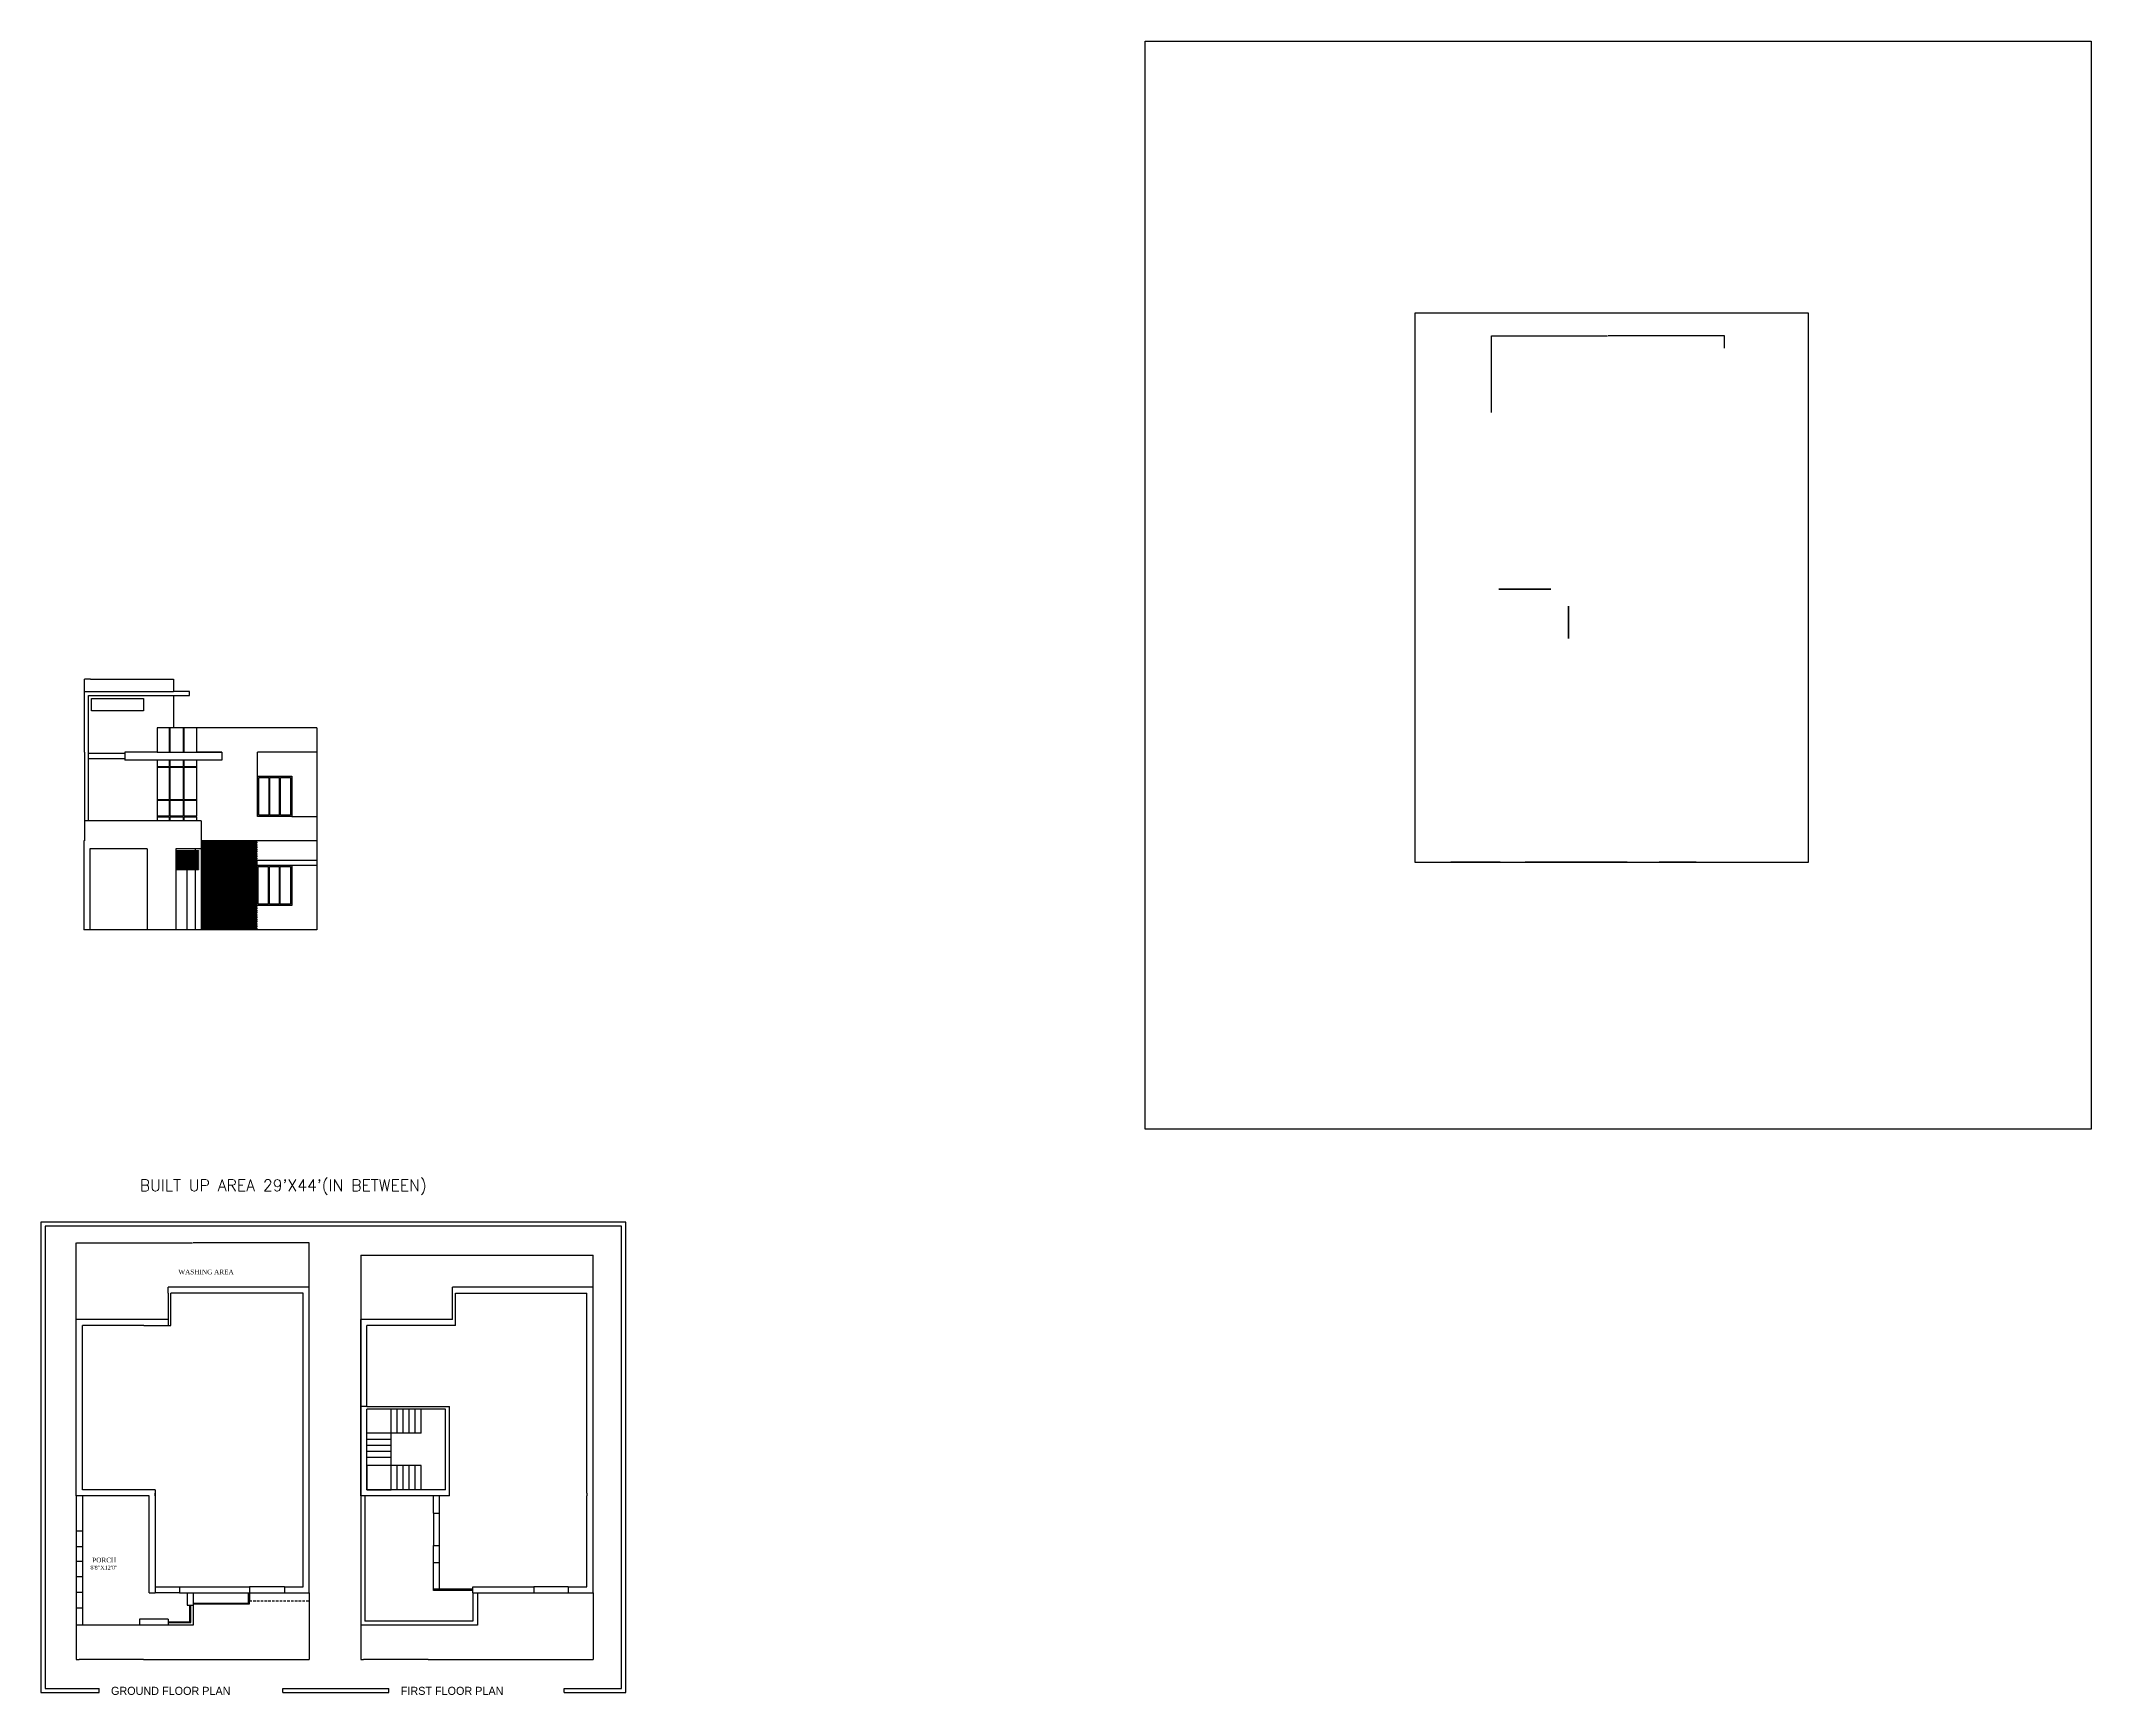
# Model space of a CAD drawing. Header units: inches. Extents: x 294 to 3338, y 216 to 2672.
import ezdxf

# ---------------------------------------------------------------- set-up
doc = ezdxf.new("R2010")
doc.units = ezdxf.units.IN
doc.header["$PDMODE"] = 35
doc.linetypes.add('HIDDEN2', pattern=[0.1875, 0.125, -0.0625])
doc.styles.get("Standard").update_dxf_attribs({"font": 'arial.ttf'})
doc.dimstyles.get("Standard").update_dxf_attribs({"dimtxt": 0.18, "dimasz": 0.18, "dimexe": 0.18, "dimexo": 0.0625, "dimgap": 0.09, "dimtad": 0, "dimtih": 1, "dimtoh": 1, "dimdec": 4, "dimzin": 0, "dimdsep": 46, "dimtxsty": 'Standard', "dimcen": 0.09, "dimadec": 0, "dimazin": 0, "dimtfac": 1, "dimtdec": 4, "dimtofl": 0, "dimtmove": 0, "dimatfit": 3, "dimfxl": 1, "dimtolj": 1, "dimtzin": 0, "dimarcsym": 0})

# ---------------------------------------------------------------- blocks, each defined once
blk = doc.blocks.new('*D2')
at = {"color": 0, "lineweight": -2, "transparency": 16777216}
for p, q in [((2448.1, 2120.1), (2448.1, 2234)), ((2448.3, 2233.8), (2620.5, 2233.8)), ((2794, 2233.8), (2621.7, 2233.8)), ((2794.1, 2215.7), (2794.1, 2234))]:
    blk.add_line(p, q, dxfattribs=at)
at = {"color": 0, "transparency": 16777216}
for points in [[(2448.3, 2233.8), (2448.3, 2233.7), (2448.1, 2233.8)], [(2794, 2233.8), (2794, 2233.7), (2794.1, 2233.8)]]:
    blk.add_solid(points, dxfattribs=at)
at = {"layer": 'Defpoints', "color": 0, "transparency": 16777216}
for p in [(2448.1, 2233.8), (2794.1, 2215.6), (2448.1, 2120)]:
    blk.add_point(p, dxfattribs=at)
at = {"color": 0, "transparency": 16777216, "insert": (2621.1, 2233.8), "char_height": 0.18, "attachment_point": 5}
blk.add_mtext('\\A1;346.0000', dxfattribs=at)
blk = doc.blocks.new('*D4')
at = {"color": 0, "lineweight": -2, "transparency": 16777216}
for p, q in [((346.7, 773.3), (346.7, 887.2)), ((346.9, 887), (519.1, 887)), ((692.5, 887), (520.3, 887)), ((692.7, 868.9), (692.7, 887.2))]:
    blk.add_line(p, q, dxfattribs=at)
at = {"color": 0, "transparency": 16777216}
for points in [[(346.9, 887.1), (346.9, 887), (346.7, 887)], [(692.5, 887.1), (692.5, 887), (692.7, 887)]]:
    blk.add_solid(points, dxfattribs=at)
at = {"layer": 'Defpoints', "color": 0, "transparency": 16777216}
for p in [(346.7, 887), (692.7, 868.9), (346.7, 773.3)]:
    blk.add_point(p, dxfattribs=at)
at = {"color": 0, "transparency": 16777216, "insert": (519.7, 887), "char_height": 0.18, "attachment_point": 5}
blk.add_mtext('\\A1;346.0000', dxfattribs=at)

msp = doc.modelspace()

# ---------------------------------------------------------------- linework, layer by layer
for p, q in [((358.91006, 1616.02566), (358.91006, 1724.02566)), ((367.91006, 1724.02566), (358.91006, 1724.02566)), ((358.91006, 1706.02566), (490.91006, 1706.02566)), ((367.91006, 1724.02566), (490.91006, 1724.02566)), ((490.91006, 1724.02566), (490.91006, 1706.02566)), ((514.91006, 1706.02566), (490.91006, 1706.02566)), ((514.91006, 1700.02566), (514.91006, 1706.02566)), ((364.91006, 1514.02566), (364.91006, 1700.02566)), ((364.91006, 1700.02566), (490.91006, 1700.02566)), ((490.91006, 1700.02566), (514.91006, 1700.02566)), ((490.91006, 1700.02566), (490.91006, 1652.02566)), ((466.91006, 1652.02566), (466.91006, 1616.02566)), ((703.91006, 1652.02566), (466.91006, 1652.02566)), ((484.66163, 1652.02566), (484.66163, 1616.02566)), ((485.56859, 1652.02566), (485.56859, 1616.02566)), ((505.28306, 1652.02566), (505.28306, 1616.02566)), ((506.27808, 1652.02566), (506.27808, 1616.02566)), ((525.2829, 1652.02566), (525.2829, 1616.02566)), ((703.91006, 1652.02566), (703.91006, 1484.02566)), ((358.91006, 1616.02566), (358.91006, 1514.02566)), ((418.91006, 1614.02566), (364.91006, 1614.02566)), ((466.91006, 1616.02566), (418.91006, 1616.02566)), ((418.91006, 1616.02566), (418.91006, 1604.02566)), ((466.91006, 1616.02566), (562.91006, 1616.02566)), ((562.91006, 1616.02566), (525.2829, 1616.02566)), ((562.91006, 1616.02566), (562.91006, 1604.02566)), ((703.91006, 1616.02566), (615.91006, 1616.02566)), ((615.91006, 1580.02566), (615.91006, 1616.02566)), ((418.91006, 1606.02566), (364.91006, 1606.02566)), ((466.91006, 1604.02566), (418.91006, 1604.02566)), ((562.91006, 1604.02566), (466.91006, 1604.02566)), ((466.91006, 1604.02566), (466.91006, 1521.02566)), ((466.91006, 1594.5846), (484.66163, 1594.5846)), ((466.91006, 1593.42949), (484.66163, 1593.42949)), ((484.66163, 1604.02566), (484.66163, 1594.5846)), ((484.66163, 1593.42949), (484.66163, 1545.68285)), ((485.56859, 1604.02566), (485.56859, 1594.5846)), ((485.56859, 1594.5846), (505.28306, 1594.5846)), ((485.56859, 1593.42949), (505.28306, 1593.42949)), ((485.56859, 1593.42949), (485.56859, 1545.68285)), ((505.28306, 1604.02566), (505.28306, 1594.5846)), ((505.28306, 1593.42949), (505.28306, 1545.68285)), ((506.27808, 1604.02566), (506.27808, 1594.5846)), ((506.27808, 1594.5846), (525.2829, 1594.5846)), ((506.27808, 1593.42949), (506.27808, 1545.68285)), ((506.27808, 1593.42949), (525.2829, 1593.42949)), ((525.2829, 1604.02566), (525.2829, 1521.02566)), ((617.91006, 1578.02566), (632.97673, 1578.02566)), ((617.91006, 1522.02566), (617.91006, 1578.02566)), ((632.97673, 1522.02566), (632.97673, 1578.02566)), ((634.17673, 1522.02566), (634.17673, 1578.02566)), ((634.17673, 1578.02566), (648.64339, 1578.02566)), ((648.64339, 1522.02566), (648.64339, 1578.02566)), ((649.84339, 1522.02566), (649.84339, 1578.02566)), ((649.84339, 1578.02566), (664.91006, 1578.02566)), ((664.91006, 1578.02566), (664.91006, 1522.02566)), ((466.91006, 1545.68285), (484.66163, 1545.68285)), ((466.91006, 1544.52774), (484.66163, 1544.52774)), ((484.66163, 1544.52774), (484.66163, 1521.02566)), ((485.56859, 1545.68285), (505.28306, 1545.68285)), ((485.56859, 1544.52774), (505.28306, 1544.52774)), ((485.56859, 1544.52774), (485.56859, 1521.02566)), ((505.28306, 1544.52774), (505.28306, 1521.02566)), ((506.27808, 1545.68285), (525.2829, 1545.68285)), ((506.27808, 1544.52774), (525.2829, 1544.52774)), ((506.27808, 1544.52774), (506.27808, 1521.02566)), ((358.91006, 1518.02566), (358.91006, 1484.02566)), ((532.2829, 1514.02566), (358.91006, 1514.02566)), ((466.91006, 1521.02566), (466.91006, 1519.75764)), ((466.91006, 1521.02566), (484.66163, 1521.02566)), ((466.91006, 1519.75764), (466.91006, 1514.02566)), ((466.91006, 1519.75764), (484.66163, 1519.75764)), ((484.66163, 1519.75764), (484.66163, 1514.02566)), ((485.56859, 1521.02566), (505.28306, 1521.02566)), ((485.56859, 1519.75764), (485.56859, 1514.02566)), ((485.56859, 1519.75764), (505.28306, 1519.75764)), ((505.28306, 1519.75764), (505.28306, 1514.02566)), ((506.27808, 1521.02566), (525.2829, 1521.02566)), ((506.27808, 1519.75764), (506.27808, 1514.02566)), ((506.27808, 1519.75764), (525.2829, 1519.75764)), ((525.2829, 1519.75764), (525.2829, 1521.02566)), ((525.2829, 1519.75764), (525.2829, 1514.02566)), ((525.2829, 1518.02566), (525.2829, 1514.02566)), ((532.2829, 1514.02566), (532.2829, 1472.02566)), ((632.97673, 1522.02566), (617.91006, 1522.02566)), ((648.64339, 1522.02566), (634.17673, 1522.02566)), ((664.91006, 1522.02566), (649.84339, 1522.02566)), ((666.91006, 1520.02566), (703.91006, 1520.02566)), ((357.91006, 1484.02566), (357.91006, 1352.02566)), ((358.91006, 1484.02566), (357.91006, 1484.02566)), ((366.91006, 1472.02566), (366.91006, 1352.02566)), ((451.75299, 1472.02566), (366.91006, 1472.02566)), ((451.75299, 1472.02566), (451.75299, 1352.02566)), ((494.45967, 1472.02566), (494.45967, 1352.02566)), ((532.2829, 1472.02566), (494.45967, 1472.02566)), ((494.45967, 1469.84078), (527.95164, 1469.84078)), ((494.45967, 1468.42778), (527.95164, 1468.42778)), ((494.45967, 1466.86455), (527.95164, 1466.86455)), ((494.45967, 1465.45155), (527.95164, 1465.45155)), ((494.45967, 1463.88832), (527.95164, 1463.88832)), ((494.45967, 1462.47532), (527.95164, 1462.47532)), ((523.2829, 1472.02566), (523.2829, 1469.84078)), ((523.2829, 1468.42778), (523.2829, 1352.02566)), ((526.62941, 1469.84078), (526.62941, 1468.42778)), ((526.62941, 1466.86455), (526.62941, 1465.45155)), ((526.62941, 1463.88832), (526.62941, 1462.47532)), ((527.95164, 1469.84078), (527.95164, 1468.42778)), ((527.95164, 1466.86455), (527.95164, 1465.45155)), ((527.95164, 1463.88832), (527.95164, 1462.47532)), ((703.91006, 1484.02566), (532.2829, 1484.02566)), ((703.91006, 1484.02566), (532.2829, 1484.02566)), ((532.2829, 1482.51309), (614.91006, 1482.51309)), ((532.2829, 1481.1001), (614.91006, 1481.1001)), ((532.2829, 1479.84801), (614.91006, 1479.84801)), ((532.2829, 1478.43501), (614.91006, 1478.43501)), ((532.2829, 1477.18292), (614.91006, 1477.18292)), ((532.2829, 1475.76992), (614.91006, 1475.76992)), ((532.2829, 1474.51783), (614.91006, 1474.51783)), ((532.2829, 1473.10484), (614.91006, 1473.10484)), ((532.2829, 1472.02566), (532.2829, 1352.02566)), ((532.2829, 1471.85274), (614.91006, 1471.85274)), ((532.2829, 1470.43975), (614.91006, 1470.43975)), ((532.2829, 1469.18765), (614.91006, 1469.18765)), ((532.2829, 1467.77466), (614.91006, 1467.77466)), ((532.2829, 1466.52257), (614.91006, 1466.52257)), ((532.2829, 1465.10957), (614.91006, 1465.10957)), ((532.2829, 1463.85748), (614.91006, 1463.85748)), ((532.2829, 1462.44448), (614.91006, 1462.44448)), ((613.58783, 1482.51309), (613.58783, 1481.1001)), ((613.58783, 1479.84801), (613.58783, 1478.43501)), ((613.58783, 1477.18292), (613.58783, 1475.76992)), ((613.58783, 1474.51783), (613.58783, 1473.10484)), ((613.58783, 1471.85274), (613.58783, 1470.43975)), ((613.58783, 1469.18765), (613.58783, 1467.77466)), ((613.58783, 1466.52257), (613.58783, 1465.10957)), ((613.58783, 1463.85748), (613.58783, 1462.44448)), ((614.91006, 1482.51309), (614.91006, 1481.1001)), ((614.91006, 1479.84801), (614.91006, 1478.43501)), ((614.91006, 1477.18292), (614.91006, 1475.76992)), ((614.91006, 1474.51783), (614.91006, 1473.10484)), ((614.91006, 1471.85274), (614.91006, 1470.43975)), ((614.91006, 1469.18765), (614.91006, 1467.77466)), ((614.91006, 1466.52257), (614.91006, 1465.10957)), ((614.91006, 1463.85748), (614.91006, 1462.44448)), ((703.91006, 1484.02566), (703.91006, 1352.02566)), ((494.45967, 1460.91209), (527.95164, 1460.91209)), ((494.45967, 1459.49909), (527.95164, 1459.49909)), ((494.45967, 1457.93586), (527.95164, 1457.93586)), ((494.45967, 1456.52286), (527.95164, 1456.52286)), ((494.45967, 1454.95963), (527.95164, 1454.95963)), ((494.45967, 1453.54663), (527.95164, 1453.54663)), ((494.45967, 1451.9834), (527.95164, 1451.9834)), ((494.45967, 1450.5704), (527.95164, 1450.5704)), ((494.45967, 1449.00717), (527.95164, 1449.00717)), ((510.91006, 1448.02566), (494.45967, 1448.02566)), ((494.45967, 1447.59417), (527.95164, 1447.59417)), ((494.45967, 1446.03094), (527.95164, 1446.03094)), ((494.45967, 1444.61794), (527.95164, 1444.61794)), ((494.45967, 1443.05471), (527.95164, 1443.05471)), ((494.45967, 1441.64171), (527.95164, 1441.64171)), ((510.91006, 1448.02566), (510.91006, 1352.02566)), ((510.91006, 1448.02566), (510.91006, 1352.02566)), ((526.62941, 1460.91209), (526.62941, 1459.49909)), ((526.62941, 1457.93586), (526.62941, 1456.52286)), ((526.62941, 1454.95963), (526.62941, 1453.54663)), ((526.62941, 1451.9834), (526.62941, 1450.5704)), ((526.62941, 1449.00717), (526.62941, 1447.59417)), ((526.62941, 1446.03094), (526.62941, 1444.61794)), ((526.62941, 1443.05471), (526.62941, 1441.64171)), ((527.95164, 1460.91209), (527.95164, 1459.49909)), ((527.95164, 1457.93586), (527.95164, 1456.52286)), ((527.95164, 1454.95963), (527.95164, 1453.54663)), ((527.95164, 1451.9834), (527.95164, 1450.5704)), ((527.95164, 1449.00717), (527.95164, 1447.59417)), ((527.95164, 1446.03094), (527.95164, 1444.61794)), ((527.95164, 1443.05471), (527.95164, 1441.64171)), ((532.2829, 1461.19239), (614.91006, 1461.19239)), ((532.2829, 1459.7794), (614.91006, 1459.7794)), ((532.2829, 1458.5273), (614.91006, 1458.5273)), ((532.2829, 1457.11431), (614.91006, 1457.11431)), ((532.2829, 1455.86222), (614.91006, 1455.86222)), ((532.2829, 1454.44922), (614.91006, 1454.44922)), ((532.2829, 1453.19713), (614.91006, 1453.19713)), ((532.2829, 1451.78413), (614.91006, 1451.78413)), ((532.2829, 1450.53204), (614.91006, 1450.53204)), ((532.2829, 1449.11904), (614.91006, 1449.11904)), ((532.2829, 1447.86695), (614.91006, 1447.86695)), ((532.2829, 1446.45396), (614.91006, 1446.45396)), ((532.2829, 1445.20186), (614.91006, 1445.20186)), ((532.2829, 1443.78887), (614.91006, 1443.78887)), ((532.2829, 1442.53678), (614.91006, 1442.53678)), ((532.2829, 1441.12378), (614.91006, 1441.12378)), ((532.2829, 1439.87169), (614.91006, 1439.87169)), ((532.2829, 1438.45869), (614.91006, 1438.45869)), ((532.2829, 1437.2066), (614.91006, 1437.2066)), ((532.2829, 1435.79361), (614.91006, 1435.79361)), ((532.2829, 1434.54151), (614.91006, 1434.54151)), ((532.2829, 1433.12852), (614.91006, 1433.12852)), ((532.2829, 1431.87643), (614.91006, 1431.87643)), ((613.58783, 1461.19239), (613.58783, 1459.7794)), ((613.58783, 1458.5273), (613.58783, 1457.11431)), ((613.58783, 1455.86222), (613.58783, 1454.44922)), ((613.58783, 1453.19713), (613.58783, 1451.78413)), ((613.58783, 1450.53204), (613.58783, 1449.11904)), ((613.58783, 1447.86695), (613.58783, 1446.45396)), ((613.58783, 1445.20186), (613.58783, 1443.78887)), ((613.58783, 1442.53678), (613.58783, 1441.12378)), ((613.58783, 1439.87169), (613.58783, 1438.45869)), ((613.58783, 1437.2066), (613.58783, 1435.79361)), ((613.58783, 1434.54151), (613.58783, 1433.12852)), ((613.58783, 1431.87643), (613.58783, 1430.46343)), ((614.91006, 1461.19239), (614.91006, 1459.7794)), ((614.91006, 1458.5273), (614.91006, 1457.11431)), ((614.91006, 1455.86222), (614.91006, 1454.44922)), ((703.91006, 1455.07306), (614.91006, 1455.07306)), ((614.91006, 1455.07306), (614.91006, 1448.02566)), ((614.91006, 1453.19713), (614.91006, 1451.78413)), ((614.91006, 1450.53204), (614.91006, 1449.11904)), ((614.91006, 1448.02566), (703.91006, 1448.02566)), ((614.91006, 1447.86695), (614.91006, 1446.45396)), ((614.91006, 1445.20186), (614.91006, 1443.78887)), ((614.91006, 1442.53678), (614.91006, 1441.12378)), ((614.91006, 1439.87169), (614.91006, 1438.45869)), ((614.91006, 1437.2066), (614.91006, 1435.79361)), ((614.91006, 1434.54151), (614.91006, 1433.12852)), ((614.91006, 1431.87643), (614.91006, 1430.46343)), ((616.91006, 1446.02566), (632.31006, 1446.02566)), ((616.91006, 1390.02566), (616.91006, 1446.02566)), ((632.31006, 1390.02566), (632.31006, 1446.02566)), ((633.51006, 1390.02566), (633.51006, 1446.02566)), ((633.51006, 1446.02566), (648.31006, 1446.02566)), ((648.31006, 1390.02566), (648.31006, 1446.02566)), ((649.51006, 1390.02566), (649.51006, 1446.02566)), ((649.51006, 1446.02566), (664.91006, 1446.02566)), ((664.91006, 1446.02566), (664.91006, 1390.02566)), ((532.2829, 1430.46343), (614.91006, 1430.46343)), ((532.2829, 1429.21134), (614.91006, 1429.21134)), ((532.2829, 1427.79834), (614.91006, 1427.79834)), ((532.2829, 1426.54625), (614.91006, 1426.54625)), ((532.2829, 1425.13325), (614.91006, 1425.13325)), ((532.2829, 1423.88116), (614.91006, 1423.88116)), ((532.2829, 1422.46817), (614.91006, 1422.46817)), ((532.2829, 1421.21607), (614.91006, 1421.21607)), ((532.2829, 1419.80308), (614.91006, 1419.80308)), ((532.2829, 1418.55099), (614.91006, 1418.55099)), ((614.91006, 1417.13799), (532.2829, 1417.13799)), ((532.2829, 1415.8859), (614.91006, 1415.8859)), ((532.2829, 1414.4729), (614.91006, 1414.4729)), ((532.2829, 1413.22081), (614.91006, 1413.22081)), ((532.2829, 1411.80781), (614.91006, 1411.80781)), ((532.2829, 1410.55572), (614.91006, 1410.55572)), ((532.2829, 1409.14273), (614.91006, 1409.14273)), ((532.2829, 1407.89063), (614.91006, 1407.89063)), ((532.2829, 1406.47764), (614.91006, 1406.47764)), ((532.2829, 1405.22555), (614.91006, 1405.22555)), ((532.2829, 1403.81255), (614.91006, 1403.81255)), ((532.2829, 1402.56046), (614.91006, 1402.56046)), ((532.2829, 1401.14746), (614.91006, 1401.14746)), ((613.58783, 1429.21134), (613.58783, 1427.79834)), ((613.58783, 1426.54625), (613.58783, 1425.13325)), ((613.58783, 1423.88116), (613.58783, 1422.46817)), ((613.58783, 1421.21607), (613.58783, 1419.80308)), ((613.58783, 1418.55099), (613.58783, 1417.13799)), ((613.58783, 1415.8859), (613.58783, 1414.4729)), ((613.58783, 1413.22081), (613.58783, 1411.80781)), ((613.58783, 1410.55572), (613.58783, 1409.14273)), ((613.58783, 1407.89063), (613.58783, 1406.47764)), ((613.58783, 1405.22555), (613.58783, 1403.81255)), ((613.58783, 1402.56046), (613.58783, 1401.14746)), ((614.91006, 1429.21134), (614.91006, 1427.79834)), ((614.91006, 1426.54625), (614.91006, 1425.13325)), ((614.91006, 1423.88116), (614.91006, 1422.46817)), ((614.91006, 1421.21607), (614.91006, 1419.80308)), ((614.91006, 1418.55099), (614.91006, 1417.13799)), ((614.91006, 1415.8859), (614.91006, 1414.4729)), ((614.91006, 1413.22081), (614.91006, 1411.80781)), ((614.91006, 1410.55572), (614.91006, 1409.14273)), ((614.91006, 1407.89063), (614.91006, 1406.47764)), ((614.91006, 1405.22555), (614.91006, 1403.81255)), ((614.91006, 1402.56046), (614.91006, 1401.14746)), ((532.2829, 1399.89537), (614.91006, 1399.89537)), ((532.2829, 1398.48238), (614.91006, 1398.48238)), ((532.2829, 1397.23028), (614.91006, 1397.23028)), ((532.2829, 1395.81729), (614.91006, 1395.81729)), ((532.2829, 1394.5652), (614.91006, 1394.5652)), ((532.2829, 1393.1522), (614.91006, 1393.1522)), ((532.2829, 1391.90011), (614.91006, 1391.90011)), ((532.2829, 1390.48711), (614.91006, 1390.48711)), ((532.2829, 1389.23502), (614.91006, 1389.23502)), ((532.2829, 1387.82202), (614.91006, 1387.82202)), ((532.2829, 1386.56993), (614.91006, 1386.56993)), ((614.91006, 1385.15694), (532.2829, 1385.15694)), ((532.2829, 1383.90484), (614.91006, 1383.90484)), ((532.2829, 1382.49185), (614.91006, 1382.49185)), ((532.2829, 1381.23976), (614.91006, 1381.23976)), ((532.2829, 1379.82676), (614.91006, 1379.82676)), ((532.2829, 1378.57467), (614.91006, 1378.57467)), ((532.2829, 1377.16167), (614.91006, 1377.16167)), ((532.2829, 1375.90958), (614.91006, 1375.90958)), ((532.2829, 1374.49659), (614.91006, 1374.49659)), ((532.2829, 1373.24449), (614.91006, 1373.24449)), ((532.2829, 1371.8315), (614.91006, 1371.8315)), ((532.2829, 1370.5794), (614.91006, 1370.5794)), ((613.58783, 1399.89537), (613.58783, 1398.48238)), ((613.58783, 1397.23028), (613.58783, 1395.81729)), ((613.58783, 1394.5652), (613.58783, 1393.1522)), ((613.58783, 1391.90011), (613.58783, 1390.48711)), ((613.58783, 1389.23502), (613.58783, 1387.82202)), ((613.58783, 1386.56993), (613.58783, 1385.15694)), ((613.58783, 1383.90484), (613.58783, 1382.49185)), ((613.58783, 1381.23976), (613.58783, 1379.82676)), ((613.58783, 1378.57467), (613.58783, 1377.16167)), ((613.58783, 1375.90958), (613.58783, 1374.49659)), ((613.58783, 1373.24449), (613.58783, 1371.8315)), ((613.58783, 1370.5794), (613.58783, 1369.16641)), ((614.91006, 1399.89537), (614.91006, 1398.48238)), ((614.91006, 1397.23028), (614.91006, 1395.81729)), ((614.91006, 1394.5652), (614.91006, 1393.1522)), ((614.91006, 1391.90011), (614.91006, 1390.48711)), ((614.91006, 1389.23502), (614.91006, 1387.82202)), ((614.91006, 1386.56993), (614.91006, 1385.15694)), ((614.91006, 1383.90484), (614.91006, 1382.49185)), ((614.91006, 1381.23976), (614.91006, 1379.82676)), ((614.91006, 1378.57467), (614.91006, 1377.16167)), ((614.91006, 1375.90958), (614.91006, 1374.49659)), ((614.91006, 1373.24449), (614.91006, 1371.8315)), ((614.91006, 1370.5794), (614.91006, 1369.16641)), ((632.31006, 1390.02566), (616.91006, 1390.02566)), ((648.31006, 1390.02566), (633.51006, 1390.02566)), ((664.91006, 1390.02566), (649.51006, 1390.02566)), ((703.91006, 1352.02566), (357.91006, 1352.02566)), ((532.2829, 1369.16641), (614.91006, 1369.16641)), ((532.2829, 1367.91432), (614.91006, 1367.91432)), ((532.2829, 1366.50132), (614.91006, 1366.50132)), ((532.2829, 1365.24923), (614.91006, 1365.24923)), ((532.2829, 1363.83623), (614.91006, 1363.83623)), ((532.2829, 1362.58414), (614.91006, 1362.58414)), ((532.2829, 1361.17115), (614.91006, 1361.17115)), ((532.2829, 1359.91905), (614.91006, 1359.91905)), ((532.2829, 1358.50606), (614.91006, 1358.50606)), ((532.2829, 1357.25397), (614.91006, 1357.25397)), ((532.2829, 1355.84097), (614.91006, 1355.84097)), ((532.2829, 1354.58888), (614.91006, 1354.58888)), ((614.91006, 1353.17588), (532.2829, 1353.17588)), ((613.58783, 1367.91432), (613.58783, 1366.50132)), ((613.58783, 1365.24923), (613.58783, 1363.83623)), ((613.58783, 1362.58414), (613.58783, 1361.17115)), ((613.58783, 1359.91905), (613.58783, 1358.50606)), ((613.58783, 1357.25397), (613.58783, 1355.84097)), ((613.58783, 1354.58888), (613.58783, 1353.17588)), ((614.91006, 1367.91432), (614.91006, 1366.50132)), ((614.91006, 1365.24923), (614.91006, 1363.83623)), ((614.91006, 1362.58414), (614.91006, 1361.17115)), ((614.91006, 1359.91905), (614.91006, 1358.50606)), ((614.91006, 1357.25397), (614.91006, 1355.84097)), ((614.91006, 1354.58888), (614.91006, 1353.17588)), ((692.67708, 367.28052), (692.67708, 868.86941)), ((769.0209, 868.86941), (1114.0209, 868.86941)), ((1114.0209, 367.28052), (1114.0209, 868.86941)), ((510.17708, 821.28052), (483.17708, 821.28052)), ((483.17708, 812.28052), (483.17708, 821.28052)), ((692.67708, 821.28052), (483.17708, 821.28052)), ((483.17708, 812.28052), (483.17708, 764.28052)), ((683.67708, 812.28052), (487.17708, 812.28052)), ((487.17708, 764.28052), (487.17708, 812.28052)), ((683.67708, 376.28052), (683.67708, 812.28052)), ((905.5209, 812.28052), (905.5209, 821.28052)), ((1114.0209, 821.28052), (905.5209, 821.28052)), ((905.5209, 773.28052), (905.5209, 812.28052)), ((909.5209, 764.28052), (909.5209, 812.28052)), ((909.5209, 812.28052), (956.5209, 812.28052)), ((956.5209, 812.28052), (1105.0209, 812.28052)), ((1105.0209, 644.28052), (1105.0209, 812.28052)), ((483.17708, 773.28052), (346.67708, 773.28052)), ((346.67708, 511.28052), (346.67708, 773.28052)), ((447.17708, 764.28052), (355.67708, 764.28052)), ((355.67708, 520.28052), (355.67708, 764.28052)), ((447.17708, 764.28052), (487.17708, 764.28052)), ((905.5209, 773.28052), (769.0209, 773.28052)), ((769.0209, 511.28052), (769.0209, 773.28052)), ((909.5209, 764.28052), (778.0209, 764.28052)), ((778.0209, 644.28052), (778.0209, 764.28052)), ((778.0209, 644.28052), (769.0209, 644.28052)), ((778.0209, 644.28052), (901.0209, 644.28052)), ((778.0209, 520.28052), (778.0209, 640.28052)), ((895.0209, 640.28052), (778.0209, 640.28052)), ((895.0209, 520.28052), (895.0209, 640.28052)), ((901.0209, 511.28052), (901.0209, 644.28052)), ((1105.0209, 640.28052), (1105.0209, 644.28052)), ((1105.0209, 515.28052), (1105.0209, 640.28052)), ((778.0209, 556.28052), (778.0209, 520.28052)), ((463.67708, 520.28052), (355.67708, 520.28052)), ((463.67708, 520.28052), (463.67708, 367.28052)), ((895.0209, 520.28052), (778.0209, 520.28052)), ((778.0209, 520.28052), (814.0209, 520.28052)), ((454.67708, 511.28052), (346.67708, 511.28052)), ((454.67708, 367.28052), (454.67708, 511.28052)), ((463.67708, 511.28052), (463.67708, 515.28052)), ((901.0209, 511.28052), (769.0209, 511.28052)), ((877.0209, 485.78052), (877.0209, 511.28052)), ((886.0209, 485.78052), (886.0209, 511.28052)), ((1105.0209, 515.28052), (1105.0209, 511.28052)), ((1105.0209, 376.28052), (1105.0209, 511.28052)), ((346.67708, 459.52374), (355.67708, 459.52374)), ((877.0209, 485.78052), (886.0209, 485.78052)), ((346.67708, 436.23801), (355.67708, 436.23801)), ((877.0209, 412.28052), (877.0209, 437.78052)), ((877.0209, 437.78052), (886.0209, 437.78052)), ((886.0209, 372.78052), (886.0209, 437.78052)), ((346.67708, 414.60061), (355.67708, 414.60061)), ((877.0209, 412.28052), (886.0209, 412.28052)), ((346.67708, 391.66966), (355.67708, 391.66966)), ((346.67708, 368.49614), (355.67708, 368.49614)), ((454.67708, 367.28052), (463.67708, 367.28052)), ((463.67708, 376.28052), (603.67708, 376.28052)), ((499.67708, 376.28052), (499.67708, 367.28052)), ((499.67708, 367.28052), (603.67708, 367.28052)), ((511.04992, 367.28052), (511.04992, 349.28052)), ((520.04992, 367.28052), (520.04992, 343.28052)), ((520.04992, 367.28052), (520.04992, 319.28052)), ((603.67708, 376.28052), (603.67708, 367.28052)), ((603.67708, 367.28052), (603.67708, 355.28052)), ((655.67708, 376.28052), (683.67708, 376.28052)), ((655.67708, 376.28052), (655.67708, 367.28052)), ((655.67708, 367.28052), (692.67708, 367.28052)), ((692.67708, 367.28052), (692.67708, 268.28052)), ((877.0209, 370.78052), (877.0209, 376.28052)), ((935.39373, 372.78052), (877.0209, 372.78052)), ((935.39373, 370.78052), (877.0209, 370.78052)), ((935.39373, 376.28052), (1026.0209, 376.28052)), ((935.39373, 367.28052), (935.39373, 376.28052)), ((935.39373, 367.28052), (1026.0209, 367.28052)), ((935.39373, 367.28052), (935.39373, 325.28052)), ((942.39373, 367.28052), (942.39373, 343.28052)), ((942.39373, 367.28052), (942.39373, 319.28052)), ((1026.0209, 376.28052), (1026.0209, 367.28052)), ((1077.0209, 376.28052), (1105.0209, 376.28052)), ((1077.0209, 376.28052), (1077.0209, 367.28052)), ((1077.0209, 367.28052), (1114.0209, 367.28052)), ((1114.0209, 367.28052), (1114.0209, 268.28052)), ((346.67708, 345.04835), (355.67708, 345.04835)), ((511.04992, 349.28052), (520.04992, 349.28052)), ((520.04992, 319.28052), (346.67708, 319.28052)), ((454.67708, 328.28052), (440.52001, 328.28052)), ((440.52001, 328.28052), (440.52001, 319.28052)), ((483.22669, 328.28052), (454.67708, 328.28052)), ((483.22669, 328.28052), (483.22669, 319.28052)), ((772.0209, 319.28052), (769.0209, 319.28052)), ((941.39373, 319.28052), (772.0209, 319.28052)), ((942.39373, 319.28052), (773.0209, 319.28052)), ((935.39373, 325.28052), (775.0209, 325.28052)), ((346.67708, 268.28052), (350.67708, 268.28052)), ((446.67708, 268.28052), (350.67708, 268.28052)), ((446.67708, 268.28052), (692.67708, 268.28052)), ((769.0209, 268.28052), (773.0209, 268.28052)), ((869.0209, 268.28052), (773.0209, 268.28052)), ((869.0209, 268.28052), (1114.0209, 268.28052))]:
    msp.add_line(p, q)
at = {"color": 132, "true_color": 0x00b7df}
for p, q in [((294.23137, 917.83287), (294.23137, 219.53441)), ((1162.51974, 917.83287), (294.23137, 917.83287)), ((1162.51974, 219.53441), (1162.51974, 917.83287)), ((300.23137, 911.83287), (300.23137, 225.53441)), ((1156.51974, 911.83287), (300.23137, 911.83287)), ((1156.51974, 225.53441), (1156.51974, 911.83287)), ((294.23137, 219.53441), (380.41285, 219.53441)), ((300.23137, 225.53441), (380.41285, 225.53441)), ((380.41285, 219.53441), (380.41285, 225.53441)), ((653.48891, 225.53441), (810.71453, 225.53441)), ((653.48891, 219.53441), (653.48891, 225.53441)), ((653.48891, 219.53441), (810.71453, 219.53441)), ((810.71453, 219.53441), (810.71453, 225.53441)), ((1070.91832, 225.53441), (1156.51974, 225.53441)), ((1070.91832, 219.53441), (1070.91832, 225.53441)), ((1070.91832, 219.53441), (1162.51974, 219.53441))]:
    msp.add_line(p, q, dxfattribs=at)
at = {"extrusion": (0, -1, 0)}
for p, q in [((769.0209, 868.86941), (769.0209, 268.28052)), ((346.67708, 511.28052), (346.67708, 268.28052)), ((355.67708, 511.28052), (355.67708, 319.28052)), ((775.0209, 511.28052), (775.0209, 325.28052))]:
    msp.add_line(p, q, dxfattribs=at)
at = {"color": 4}
for p, q in [((814.0209, 520.28052), (814.0209, 640.28052)), ((823.0209, 604.28052), (823.0209, 640.28052)), ((832.0209, 604.28052), (832.0209, 640.28052)), ((841.0209, 604.28052), (841.0209, 640.28052)), ((850.0209, 604.28052), (850.0209, 640.28052)), ((859.0209, 604.28052), (859.0209, 640.28052)), ((859.0209, 604.28052), (778.0209, 604.28052)), ((814.0209, 595.28052), (778.0209, 595.28052)), ((814.0209, 586.28052), (778.0209, 586.28052)), ((814.0209, 577.28052), (778.0209, 577.28052)), ((814.0209, 568.28052), (778.0209, 568.28052)), ((859.0209, 556.28052), (778.0209, 556.28052)), ((823.0209, 520.28052), (823.0209, 556.28052)), ((832.0209, 520.28052), (832.0209, 556.28052)), ((841.0209, 520.28052), (841.0209, 556.28052)), ((850.0209, 520.28052), (850.0209, 556.28052)), ((859.0209, 520.28052), (859.0209, 556.28052))]:
    msp.add_line(p, q, dxfattribs=at)
at = {"color": 30, "true_color": 0xff6d34}
for p, q in [((877.0209, 485.78052), (877.0209, 437.78052)), ((886.0209, 437.78052), (886.0209, 485.78052)), ((655.67708, 376.28052), (603.67708, 376.28052)), ((603.67708, 367.28052), (655.67708, 367.28052)), ((1077.0209, 376.28052), (1026.0209, 376.28052)), ((1026.0209, 367.28052), (1077.0209, 367.28052))]:
    msp.add_line(p, q, dxfattribs=at)
at = {"color": 163, "true_color": 0x7e87d7}
for p, q in [((877.0209, 376.28052), (877.0209, 412.28052)), ((499.67708, 367.28052), (463.67708, 367.28052))]:
    msp.add_line(p, q, dxfattribs=at)
at = {"color": 2}
for p, q in [((602.47708, 352.20072), (602.47708, 367.28052)), ((603.67708, 351.00072), (603.67708, 367.28052)), ((515.40359, 324.38052), (515.40359, 349.28052)), ((516.60359, 323.18052), (516.60359, 349.28052)), ((520.04992, 352.20072), (602.47708, 352.20072)), ((520.04992, 351.00072), (603.67708, 351.00072)), ((483.22669, 324.38052), (515.40359, 324.38052)), ((483.22669, 323.18052), (516.60359, 323.18052))]:
    msp.add_line(p, q, dxfattribs=at)
at = {"color": 3, "linetype": 'HIDDEN2', "ltscale": 30}
msp.add_line((603.67708, 355.28052), (692.67708, 355.28052), dxfattribs=at)
for points in [[(1933.89112, 2671.85869), (3338.49234, 2671.85869), (3338.49234, 1056.09049), (1933.89112, 1056.09049)], [(2334.45296, 1452.6051), (2918.95443, 1452.6051), (2918.95443, 2267.57711), (2334.45296, 2267.57711)], [(615.91006, 1580.02566), (666.91006, 1580.02566), (666.91006, 1520.02566), (615.91006, 1520.02566)], [(614.91006, 1448.02566), (666.91006, 1448.02566), (666.91006, 1388.02566), (614.91006, 1388.02566)]]:
    msp.add_lwpolyline(points, close=True)
at = {"extrusion": (-1, 0, 0), "elevation": -2562.64029}
msp.add_lwpolyline([(-1832.52092, 228), (-1832.52092, 168), (-1784.52092, 168), (-1784.52092, 228)], close=True, dxfattribs=at)
at = {"extrusion": (0, -1, 6.12323e-17), "elevation": -1452.6051}
for points in [[(2387.68524, 60), (2461.03676, 60), (2461.03676, 0), (2387.68524, 0)], [(2396.68524, 51), (2452.03676, 51), (2452.03676, 9), (2396.68524, 9)], [(2498.34126, 54.79347), (2649.66056, 54.79347), (2649.66056, 4.88521), (2498.34126, 4.88521)], [(2500.34126, 52.79347), (2647.66056, 52.79347), (2647.66056, 6.88521), (2500.34126, 6.88521)], [(2697.00186, 51), (2752.35338, 51), (2752.35338, 9), (2697.00186, 9)]]:
    msp.add_lwpolyline(points, close=True, dxfattribs=at)
at = {"color": 0}
for points in [[(2459.33616, 1858.02092, 325.38037), (2459.33616, 1858.02092, 343.27176)], [(2536.543, 1858.02092, 325.38037), (2459.33616, 1858.02092, 325.38037)], [(2459.33616, 1858.02092, 343.27176), (2536.543, 1858.02092, 343.27176)], [(2536.543, 1858.02092, 325.38037), (2459.33616, 1858.02092, 325.38037)], [(2459.33616, 1858.02092, 325.38037), (2459.33616, 1858.02092, 343.27176)], [(2459.33616, 1858.02092, 343.27176), (2536.543, 1858.02092, 343.27176)], [(2536.543, 1858.02092, 343.27176), (2536.543, 1858.02092, 325.38037)], [(2536.543, 1858.02092, 343.27176), (2536.543, 1858.02092, 325.38037)], [(369.10592, 1677.40603, 0), (369.10592, 1695.29741, 0)], [(369.10592, 1695.29741, 0), (446.31277, 1695.29741, 0)], [(369.10592, 1677.40603, 0), (369.10592, 1695.29741, 0)], [(369.10592, 1695.29741, 0), (446.31277, 1695.29741, 0)], [(446.31277, 1677.40603, 0), (369.10592, 1677.40603, 0)], [(446.31277, 1677.40603, 0), (369.10592, 1677.40603, 0)], [(446.31277, 1695.29741, 0), (446.31277, 1677.40603, 0)], [(446.31277, 1695.29741, 0), (446.31277, 1677.40603, 0)]]:
    msp.add_polyline3d(points, dxfattribs=at)

# ---------------------------------------------------------------- texts
at = {"color": 132, "true_color": 0x00b7df, "insert": (440.88899, 980.95029), "char_height": 17, "attachment_point": 1}
msp.add_mtext_dynamic_manual_height_columns("{\\Fromant|c0;\\C4;BUILT UP AREA 29'X44'(IN BETWEEN) }", width=688.8806593, gutter_width=1, heights=[0], dxfattribs=at)
at = {"color": 231, "true_color": 0xff6ab2, "char_height": 6, "width": 163.0511598, "attachment_point": 1}
for s, insert in [('{\\fGungsuh|b0|i0|c0|p18;\\H1.1667x;WASHING AREA}', (498.11777, 847.43726)), ('{\\fGungsuh|b0|i0|c0|p18;\\H1.1667x; PORCH\\P\\H0.85714x;8\'8"X12\'0"}', (367.58614, 419.54482))]:
    msp.add_mtext(s, dxfattribs=dict(at, insert=insert))
at = {"color": 30, "true_color": 0xff6d34, "char_height": 12, "width": 426.1838516, "attachment_point": 1}
for s, insert in [('{\\Fcdm|c0;GROUND FLOOR PLAN}', (398.18061, 227.84995)), ('{\\Fcdm|c0;FIRST FLOOR PLAN}', (828.50141, 227.84995))]:
    msp.add_mtext(s, dxfattribs=dict(at, insert=insert))

# ---------------------------------------------------------------- dimensions: what is measured, and where the dimension line sits
at = {"color": 132, "true_color": 0x00b7df}
for base, p1, p2, picture, middle in [((2448.14029, 2233.77129), (2794.14029, 2215.60981), (2448.14029, 2120.02092), '*D2', (2621.14029, 2233.77129)), ((346.67708, 887.03089), (692.67708, 868.86941), (346.67708, 773.28052), '*D4', (519.67708, 887.03089))]:
    dim = msp.add_linear_dim(base=base, p1=p1, p2=p2, dimstyle='Standard', dxfattribs=at)
    dim.commit()
    dim.dimension.update_dxf_attribs({"geometry": picture, "text_midpoint": middle})

doc.saveas('drawing.dxf')
